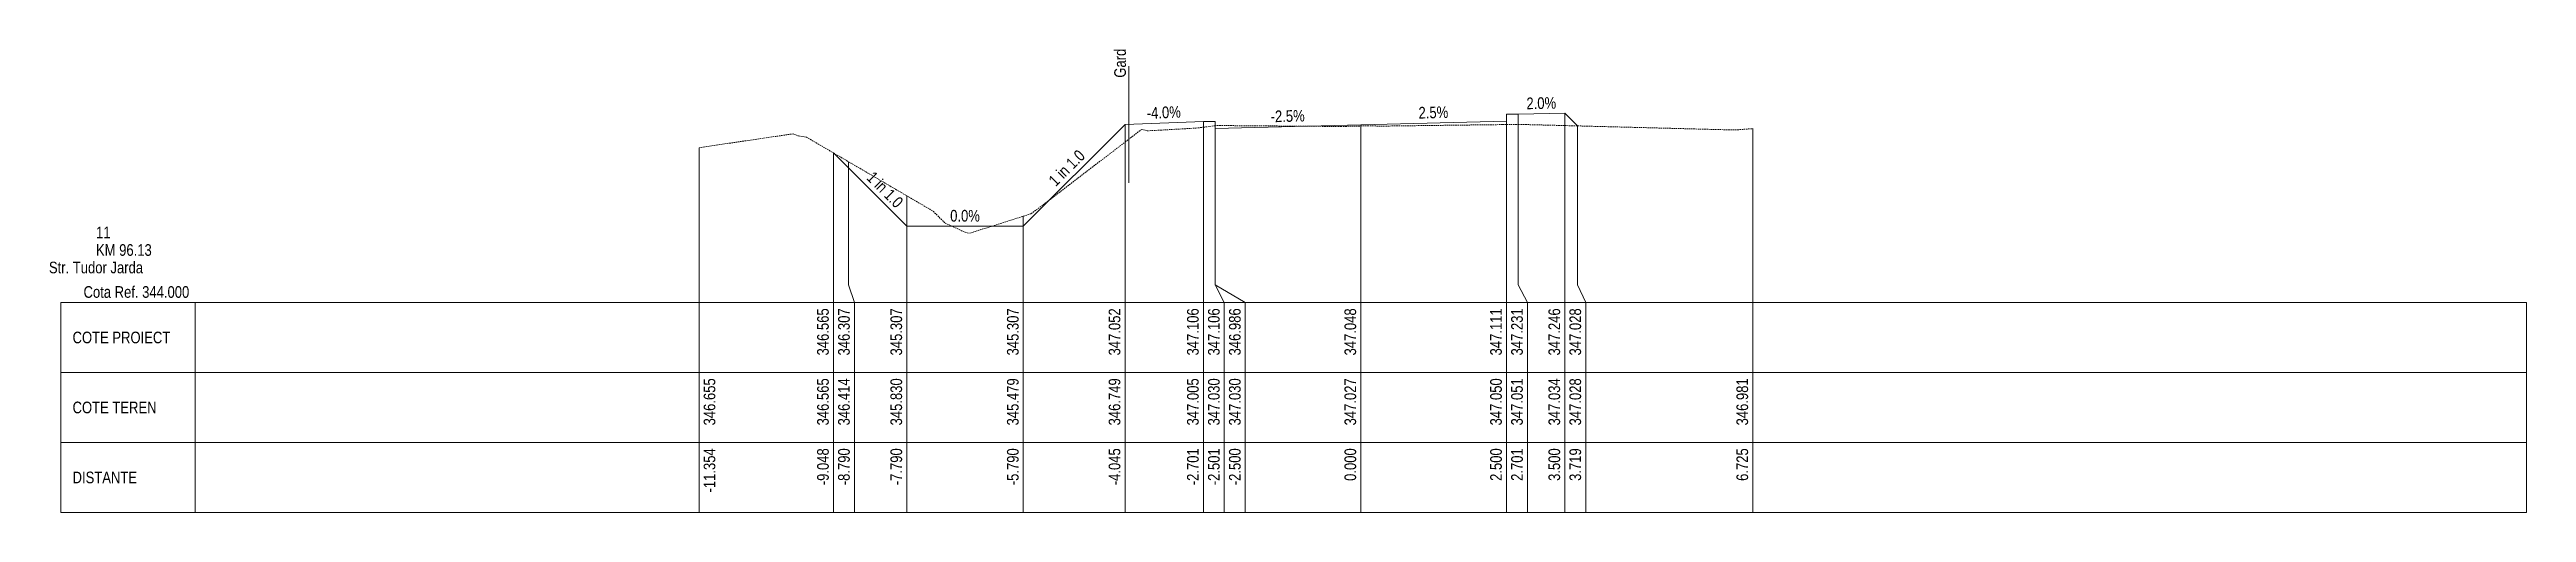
# Paper-space layout 'Str. Tudor Jarda-XS-1' of a CAD drawing. Extents: x 5 to 860, y 10 to 5944.
# Drawn here: x 5 to 430, y 970 to 1049.4 of the extents above; entities that cross this region are included whole.
import ezdxf
from ezdxf.enums import TextEntityAlignment as Align

# ---------------------------------------------------------------- set-up
doc = ezdxf.new("R2010")
doc.units = 0
doc.linetypes.add('DASHED2', pattern=[0.375, 0.25, -0.125])
doc.layers.add('ARD-No Plot', color=1, linetype='Continuous', lineweight=0, plot=False)
for name, color, linetype, lineweight in [('DESIGN-TEXT', 7, 'Continuous', 0), ('EXISTING-TEXT', 7, 'Continuous', 0), ('LINES', 7, 'Continuous', 0), ('Text', 7, 'Continuous', 0), ('X-RL', 7, 'Continuous', 0), ('XPLOT-DESIGN', 5, 'Continuous', 0), ('XPLOT-EXISTING', 3, 'DASHED2', 0), ('XPLOT-GRADE', 7, 'Continuous', 0), ('XPLOT-KM', 7, 'Continuous', 0), ('XPLOT-TITLE', 7, 'Continuous', 0)]:
    doc.layers.add(name, color=color, linetype=linetype, lineweight=lineweight)
doc.styles.add('Arial', font='arial.ttf', dxfattribs={"width": 0.8})

psp = doc.layouts.new('Str. Tudor Jarda-XS-1')

# ---------------------------------------------------------------- texts
at = {"layer": 'ARD-No Plot', "style": 'Arial', "width": 0.8}
psp.add_text('Str. Tudor Jarda', height=2, dxfattribs=at).set_placement((13, 1011), align=Align.CENTER)
at = {"layer": 'DESIGN-TEXT', "style": 'Arial', "width": 0.8}
for s, p in [('346.565', (138.722, 1005)), ('346.307', (142.322, 1005)), ('345.307', (151.301, 1005)), ('345.307', (171.301, 1005)), ('347.052', (188.749, 1005)), ('347.106', (202.19, 1005)), ('347.106', (205.79, 1005)), ('346.986', (209.39, 1005)), ('347.048', (229.2, 1005)), ('347.111', (254.2, 1005)), ('347.231', (257.8, 1005)), ('347.246', (264.2, 1005)), ('347.028', (267.8, 1005))]:
    psp.add_text(s, height=2, rotation=90, dxfattribs=at).set_placement(p, align=Align.RIGHT)
at = {"layer": 'EXISTING-TEXT', "style": 'Arial', "width": 0.8}
for s, p in [('346.655', (119.258, 993)), ('346.565', (138.722, 993)), ('346.414', (142.322, 993)), ('345.830', (151.301, 993)), ('345.479', (171.301, 993)), ('346.749', (188.749, 993)), ('347.005', (202.19, 993)), ('347.030', (205.79, 993)), ('347.030', (209.39, 993)), ('347.027', (229.2, 993)), ('347.027', (229.2, 993)), ('347.050', (254.2, 993)), ('347.051', (257.8, 993)), ('347.034', (264.2, 993)), ('347.028', (267.8, 993)), ('346.981', (296.452, 993))]:
    psp.add_text(s, height=2, rotation=90, dxfattribs=at).set_placement(p, align=Align.RIGHT)
at = {"layer": 'Text', "style": 'Arial', "width": 0.8}
psp.add_text('Gard', height=2, rotation=90, dxfattribs=at).set_placement((189.704, 1044.544))
for s, p in [('-11.354', (119.258, 981)), ('-11.354', (119.258, 981)), ('-9.048', (138.722, 981)), ('-9.048', (138.722, 981)), ('-9.048', (138.722, 981)), ('-8.790', (142.322, 981)), ('-8.790', (142.322, 981)), ('-8.790', (142.322, 981)), ('-7.790', (151.301, 981)), ('-7.790', (151.301, 981)), ('-7.790', (151.301, 981)), ('-5.790', (171.301, 981)), ('-5.790', (171.301, 981)), ('-5.790', (171.301, 981)), ('-4.045', (188.749, 981)), ('-4.045', (188.749, 981)), ('-4.045', (188.749, 981)), ('-2.701', (202.19, 981)), ('-2.701', (202.19, 981)), ('-2.701', (202.19, 981)), ('-2.501', (205.79, 981)), ('-2.501', (205.79, 981)), ('-2.501', (205.79, 981)), ('-2.500', (209.39, 981)), ('-2.500', (209.39, 981)), ('-2.500', (209.39, 981)), ('0.000', (229.2, 981)), ('0.000', (229.2, 981)), ('0.000', (229.2, 981)), ('2.500', (254.2, 981)), ('2.500', (254.2, 981)), ('2.500', (254.2, 981)), ('2.701', (257.8, 981)), ('2.701', (257.8, 981)), ('2.701', (257.8, 981)), ('3.500', (264.2, 981)), ('3.500', (264.2, 981)), ('3.500', (264.2, 981)), ('3.719', (267.8, 981)), ('3.719', (267.8, 981)), ('3.719', (267.8, 981)), ('6.725', (296.452, 981)), ('6.725', (296.452, 981))]:
    psp.add_text(s, height=2, rotation=90, dxfattribs=at).set_placement(p, align=Align.RIGHT)
at = {"layer": 'X-RL', "style": 'Arial', "width": 0.8}
psp.add_text('Cota Ref. 344.000', height=2, dxfattribs=at).set_placement((29, 1006.8), align=Align.RIGHT)
at = {"layer": 'XPLOT-GRADE', "style": 'Arial', "width": 0.8}
for s, rotation, p in [('2.0%', 1.14576, (260.989, 1039.185)), ('-4.0%', 2.29061, (196.237, 1037.586)), ('-2.5%', 1.4321, (217.48, 1036.967)), ('2.5%', 1.4321, (242.48, 1037.592)), ('1 in 1.0', 45, (180.259, 1028.359)), ('1 in 1.0', 315, (147.666, 1024.635)), ('0.0%', 0, (162.101, 1019.869))]:
    psp.add_text(s, height=2, rotation=rotation, dxfattribs=at).set_placement(p, align=Align.CENTER)
at = {"layer": 'XPLOT-KM', "style": 'Arial', "width": 0.8}
for s, p in [('11', (13, 1017)), ('KM 96.13', (13, 1014))]:
    psp.add_text(s, height=2, dxfattribs=at).set_placement(p)
at = {"layer": 'XPLOT-TITLE', "style": 'Arial', "width": 0.8}
for s, p in [('COTE PROIECT', (8.982, 999)), ('COTE TEREN', (8.982, 987)), ('DISTANTE', (8.982, 975))]:
    psp.add_text(s, height=2, dxfattribs=at).set_placement(p)

# ---------------------------------------------------------------- linework, layer by layer
at = {"layer": 'LINES'}
for p, q in [((190.204, 1046.544), (190.204, 1026.544)), ((202.99, 1009), (202.99, 1037.055)), ((202.99, 1009), (202.99, 1037.055)), ((202.99, 1009), (202.99, 1037.055)), ((204.99, 1009), (204.99, 1037.055)), ((204.99, 1009), (204.99, 1037.055)), ((204.99, 1009), (204.99, 1037.055)), ((255, 1009), (255, 1037.105)), ((255, 1009), (255, 1037.105)), ((255, 1009), (255, 1037.105)), ((257.01, 1009), (257.01, 1038.305)), ((257.01, 1009), (257.01, 1038.305)), ((257.01, 1009), (257.01, 1038.305)), ((265, 1009), (265, 1038.465)), ((265, 1009), (265, 1038.465)), ((265, 1009), (265, 1038.465)), ((189.549, 1009), (189.549, 1036.517)), ((189.549, 1009), (189.549, 1036.517)), ((189.549, 1009), (189.549, 1036.517)), ((205, 1009), (205, 1036.298)), ((205, 1009), (205, 1036.298)), ((205, 1009), (205, 1036.298)), ((230, 1009), (230, 1036.48)), ((230, 1009), (230, 1036.48)), ((230, 1009), (230, 1036.48)), ((267.186, 1009), (267.186, 1036.279)), ((267.186, 1009), (267.186, 1036.279)), ((267.186, 1009), (267.186, 1036.279)), ((297.252, 1009), (297.252, 1035.809)), ((297.252, 1009), (297.252, 1035.809)), ((116.458, 1009), (116.458, 1032.546)), ((116.458, 1009), (116.458, 1032.546)), ((139.522, 1009), (139.522, 1031.648)), ((139.522, 1009), (139.522, 1031.648)), ((139.522, 1009), (139.522, 1031.648)), ((142.101, 1009), (142.101, 1030.142)), ((142.101, 1009), (142.101, 1030.142)), ((142.101, 1009), (142.101, 1030.142)), ((152.101, 1009), (152.101, 1024.301)), ((152.101, 1009), (152.101, 1024.301)), ((152.101, 1009), (152.101, 1024.301)), ((172.101, 1009), (172.101, 1020.794)), ((172.101, 1009), (172.101, 1020.794)), ((172.101, 1009), (172.101, 1020.794)), ((116.458, 1006), (116.458, 1009)), ((116.458, 1006), (116.458, 1009)), ((139.522, 1006), (139.522, 1009)), ((139.522, 1006), (139.522, 1009)), ((139.522, 1006), (139.522, 1009)), ((143.122, 1006), (142.101, 1009)), ((143.122, 1006), (142.101, 1009)), ((143.122, 1006), (142.101, 1009)), ((152.101, 1006), (152.101, 1009)), ((152.101, 1006), (152.101, 1009)), ((152.101, 1006), (152.101, 1009)), ((172.101, 1006), (172.101, 1009)), ((172.101, 1006), (172.101, 1009)), ((172.101, 1006), (172.101, 1009)), ((189.549, 1006), (189.549, 1009)), ((189.549, 1006), (189.549, 1009)), ((189.549, 1006), (189.549, 1009)), ((202.99, 1006), (202.99, 1009)), ((202.99, 1006), (202.99, 1009)), ((202.99, 1006), (202.99, 1009)), ((206.59, 1006), (204.99, 1009)), ((206.59, 1006), (204.99, 1009)), ((206.59, 1006), (204.99, 1009)), ((210.19, 1006), (205, 1009)), ((210.19, 1006), (205, 1009)), ((210.19, 1006), (205, 1009)), ((230, 1006), (230, 1009)), ((230, 1006), (230, 1009)), ((230, 1006), (230, 1009)), ((255, 1006), (255, 1009)), ((255, 1006), (255, 1009)), ((255, 1006), (255, 1009)), ((258.6, 1006), (257.01, 1009)), ((258.6, 1006), (257.01, 1009)), ((258.6, 1006), (257.01, 1009)), ((265, 1006), (265, 1009)), ((265, 1006), (265, 1009)), ((265, 1006), (265, 1009)), ((268.6, 1006), (267.186, 1009)), ((268.6, 1006), (267.186, 1009)), ((268.6, 1006), (267.186, 1009)), ((297.252, 1006), (297.252, 1009)), ((297.252, 1006), (297.252, 1009)), ((6.982, 994), (6.982, 1006)), ((6.982, 1006), (30, 1006)), ((30, 970), (30, 1006)), ((30, 1006), (430, 1006)), ((116.458, 970), (116.458, 1006)), ((116.458, 970), (116.458, 1006)), ((139.522, 970), (139.522, 1006)), ((139.522, 970), (139.522, 1006)), ((139.522, 970), (139.522, 1006)), ((143.122, 970), (143.122, 1006)), ((143.122, 970), (143.122, 1006)), ((143.122, 970), (143.122, 1006)), ((152.101, 970), (152.101, 1006)), ((152.101, 970), (152.101, 1006)), ((152.101, 970), (152.101, 1006)), ((172.101, 970), (172.101, 1006)), ((172.101, 970), (172.101, 1006)), ((172.101, 970), (172.101, 1006)), ((189.549, 970), (189.549, 1006)), ((189.549, 970), (189.549, 1006)), ((189.549, 970), (189.549, 1006)), ((202.99, 970), (202.99, 1006)), ((202.99, 970), (202.99, 1006)), ((202.99, 970), (202.99, 1006)), ((206.59, 970), (206.59, 1006)), ((206.59, 970), (206.59, 1006)), ((206.59, 970), (206.59, 1006)), ((210.19, 970), (210.19, 1006)), ((210.19, 970), (210.19, 1006)), ((210.19, 970), (210.19, 1006)), ((230, 970), (230, 1006)), ((230, 970), (230, 1006)), ((230, 970), (230, 1006)), ((255, 970), (255, 1006)), ((255, 970), (255, 1006)), ((255, 970), (255, 1006)), ((258.6, 970), (258.6, 1006)), ((258.6, 970), (258.6, 1006)), ((258.6, 970), (258.6, 1006)), ((265, 970), (265, 1006)), ((265, 970), (265, 1006)), ((265, 970), (265, 1006)), ((268.6, 970), (268.6, 1006)), ((268.6, 970), (268.6, 1006)), ((268.6, 970), (268.6, 1006)), ((297.252, 970), (297.252, 1006)), ((297.252, 970), (297.252, 1006)), ((430, 970), (430, 1006)), ((6.982, 982), (6.982, 994)), ((6.982, 994), (30, 994)), ((30, 994), (6.982, 994)), ((30, 994), (430, 994)), ((6.982, 970), (6.982, 982)), ((6.982, 982), (30, 982)), ((30, 982), (6.982, 982)), ((30, 982), (430, 982)), ((30, 970), (6.982, 970)), ((30, 970), (430, 970))]:
    psp.add_line(p, q, dxfattribs=at)
at = {"layer": 'XPLOT-DESIGN'}
for p, q in [((189.549, 1036.517), (202.99, 1037.055)), ((202.99, 1037.055), (204.99, 1037.055)), ((204.99, 1037.055), (205, 1035.855)), ((230, 1036.48), (255, 1037.105)), ((255, 1037.105), (255.01, 1038.305)), ((255.01, 1038.305), (257.01, 1038.305)), ((257.01, 1038.305), (265, 1038.465)), ((265, 1038.465), (267.186, 1036.279)), ((172.101, 1019.069), (189.549, 1036.517)), ((205, 1035.855), (230, 1036.48)), ((139.522, 1031.648), (142.101, 1029.069)), ((142.101, 1029.069), (152.101, 1019.069)), ((152.101, 1019.069), (172.101, 1019.069))]:
    psp.add_line(p, q, dxfattribs=at)
at = {"layer": 'XPLOT-EXISTING'}
for p, q in [((116.458, 1032.546), (132.587, 1034.915)), ((132.587, 1034.915), (132.715, 1034.873)), ((132.715, 1034.873), (133.517, 1034.549)), ((133.517, 1034.549), (134.877, 1034.361)), ((134.877, 1034.361), (139.522, 1031.648)), ((175.519, 1022.764), (189.549, 1033.489)), ((189.549, 1033.489), (192.425, 1035.688)), ((192.425, 1035.688), (193.353, 1035.429)), ((193.353, 1035.429), (201.728, 1035.899)), ((201.728, 1035.899), (202.99, 1036.053)), ((202.99, 1036.053), (204.99, 1036.297)), ((204.99, 1036.297), (205, 1036.298)), ((205, 1036.298), (205.357, 1036.342)), ((205.357, 1036.342), (226.582, 1036.179)), ((226.582, 1036.179), (230, 1036.266)), ((230, 1036.266), (231.211, 1036.297)), ((230, 1036.266), (230, 1036.266)), ((231.211, 1036.297), (233.474, 1036.243)), ((233.474, 1036.243), (254.4, 1036.503)), ((254.4, 1036.503), (255, 1036.504)), ((255, 1036.504), (257.01, 1036.508)), ((257.01, 1036.508), (258.256, 1036.51)), ((258.256, 1036.51), (265, 1036.335)), ((265, 1036.335), (267.186, 1036.279)), ((267.186, 1036.279), (294.229, 1035.577)), ((294.229, 1035.577), (297.252, 1035.809)), ((139.522, 1031.648), (142.101, 1030.142)), ((142.101, 1030.142), (152.101, 1024.301)), ((152.101, 1024.301), (156.622, 1021.66)), ((156.622, 1021.66), (158.684, 1019.609)), ((163.502, 1018.073), (172.101, 1020.794)), ((172.101, 1020.794), (173.418, 1021.211)), ((173.418, 1021.211), (175.519, 1022.764)), ((158.684, 1019.609), (162.111, 1018.036)), ((162.111, 1018.036), (162.896, 1017.86)), ((162.896, 1017.86), (163.502, 1018.073))]:
    psp.add_line(p, q, dxfattribs=at)

psp.set_redraw_order([(e.dxf.handle, doc.entitydb.next_handle()) for e in psp.query("TEXT MTEXT ATTDEF DIMENSION ARC_DIMENSION")])  # texts and dimensions are drawn at this point

doc.saveas('drawing.dxf')
